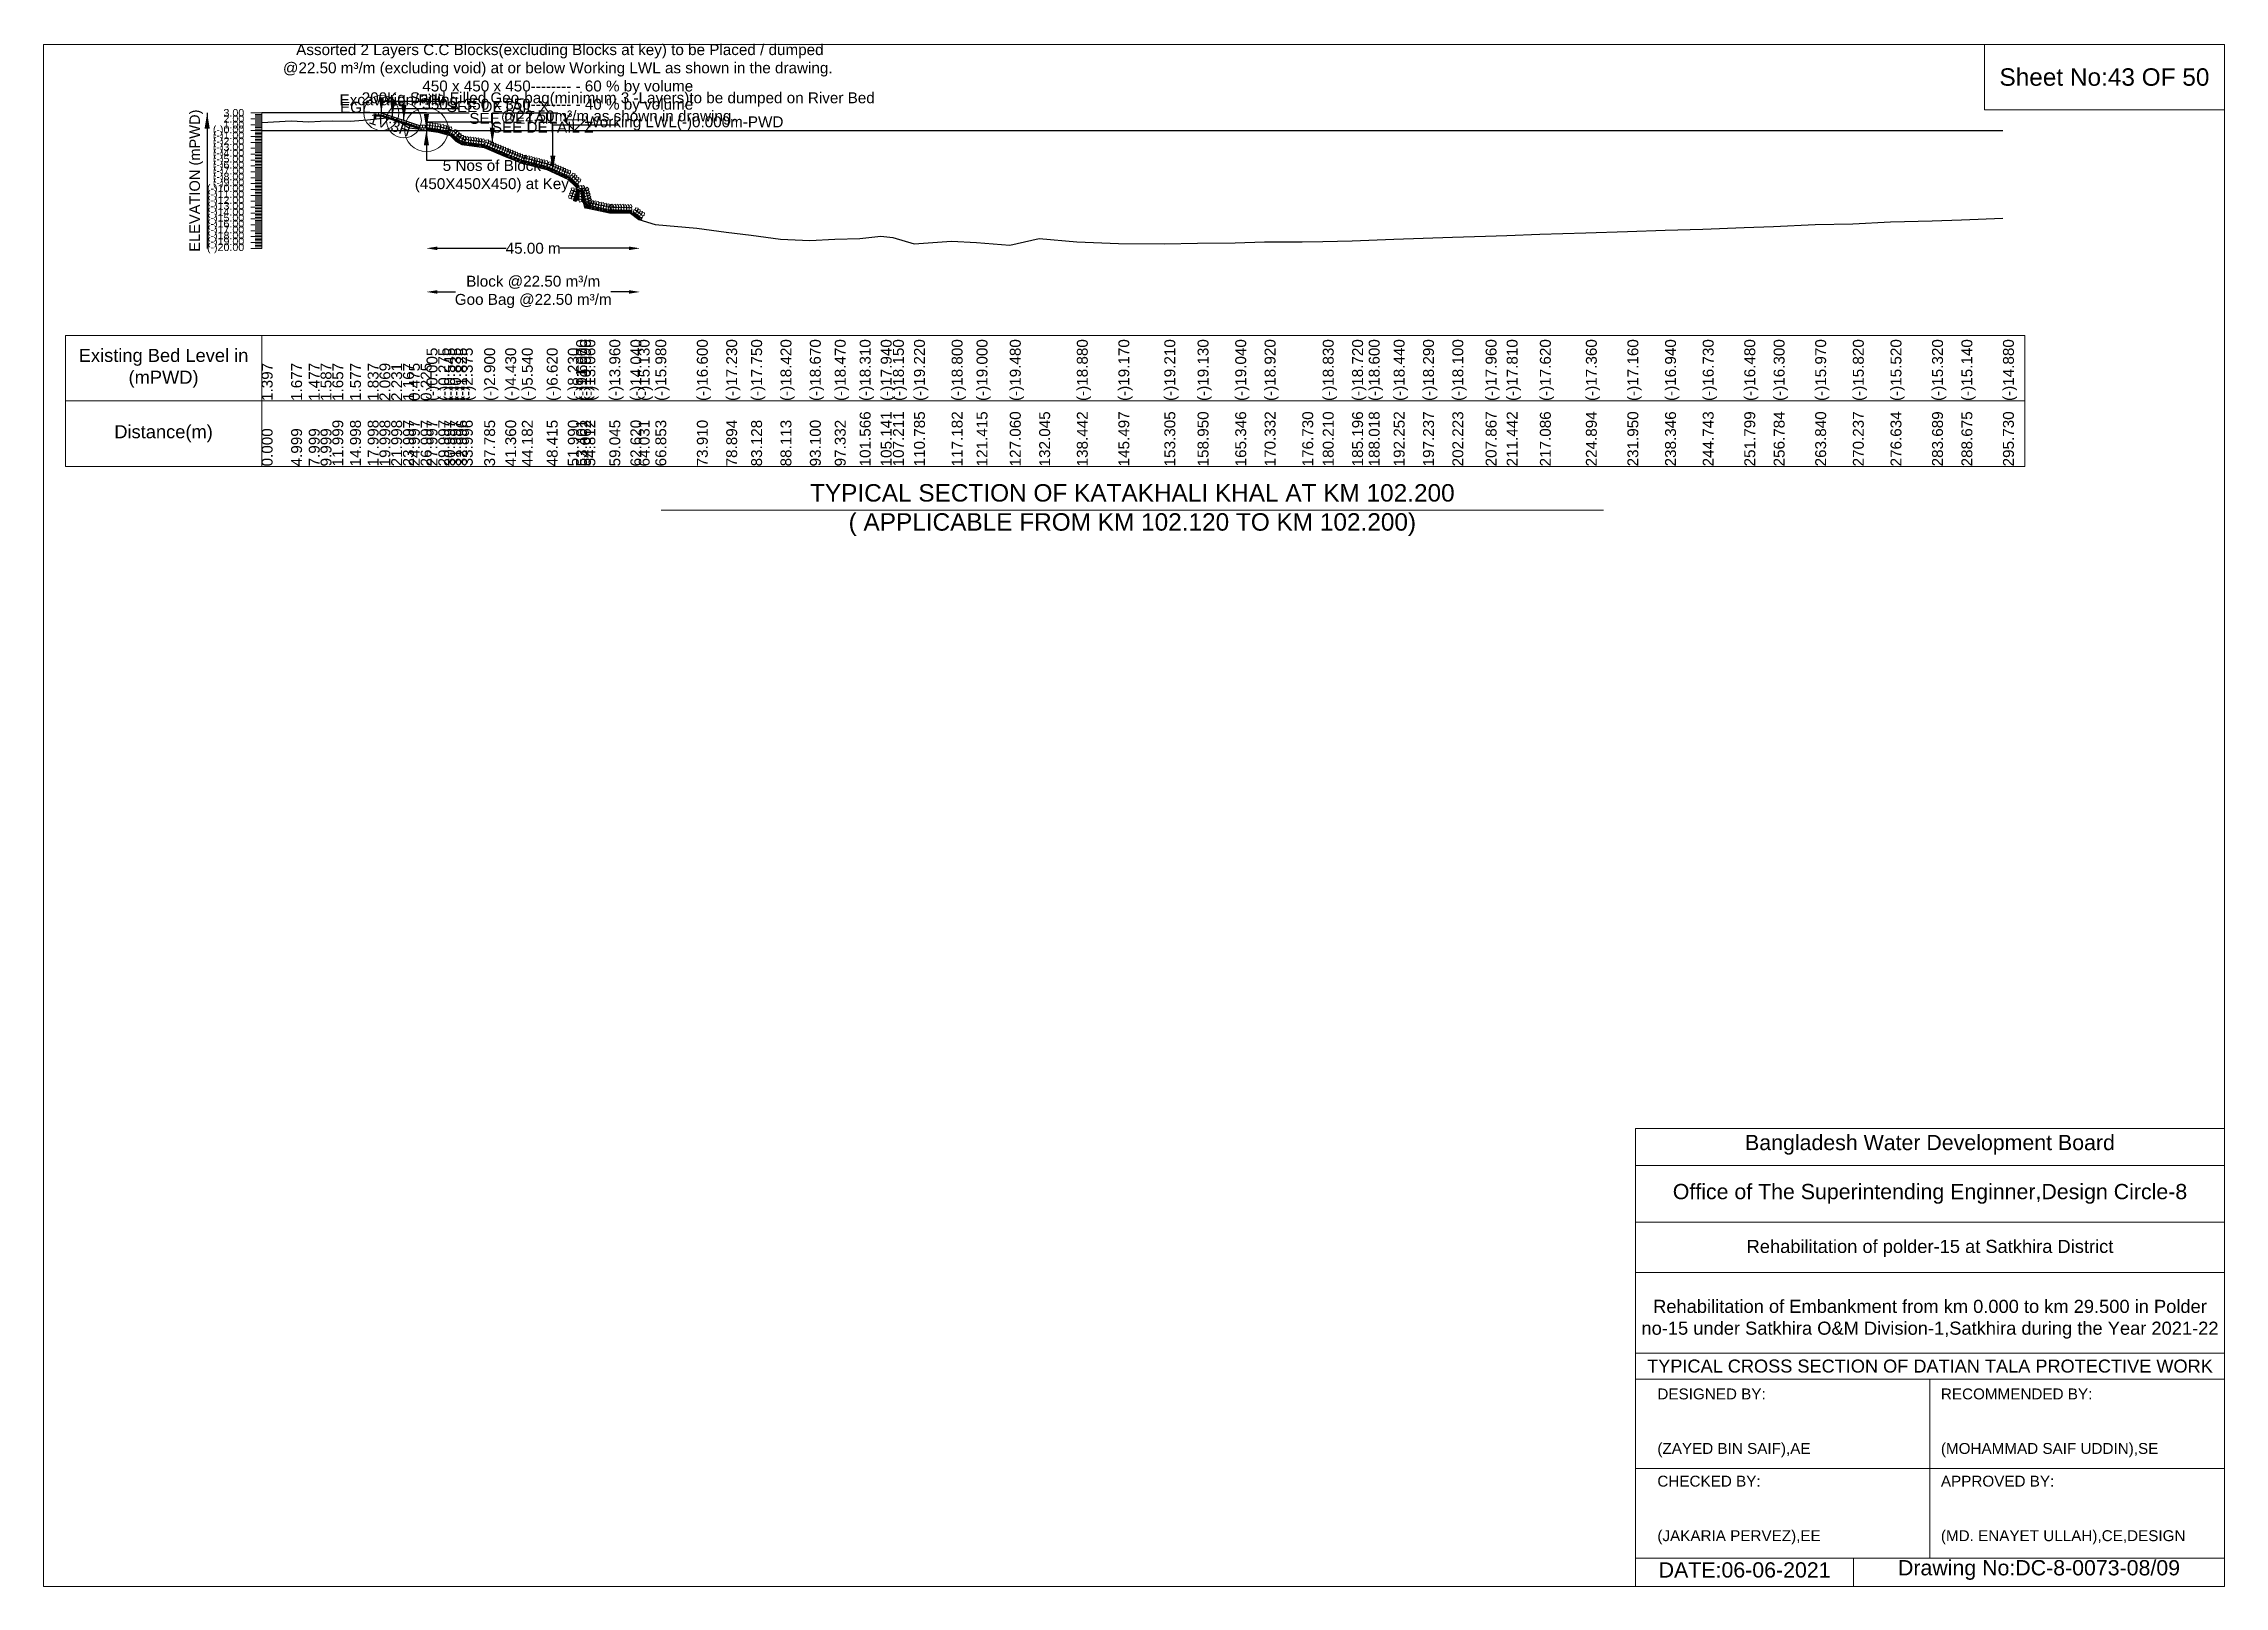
# Model space of a CAD drawing. Header units: inches. Extents: x 89000 to 845000, y -7071 to 31.
# Drawn here: x 730000 to 740000, y -7071 to 4 of the extents above; entities that cross this region are included whole.
import ezdxf

# ---------------------------------------------------------------- set-up
doc = ezdxf.new("R2010")
doc.units = ezdxf.units.IN
doc.header["$LTSCALE"] = 7
doc.header["$MEASUREMENT"] = 0
for name, color, linetype, lineweight in [('Cross section Data Border', 7, 'Continuous', 9), ('Cross Section Labels', 7, 'Continuous', 9), ('Existing_Bed_Level for Xsection', 7, 'Continuous', 25), ('Long Section Labels', 7, 'Continuous', 9)]:
    doc.layers.add(name, color=color, linetype=linetype, lineweight=lineweight)
doc.styles.get("Standard").update_dxf_attribs({"font": 'arial.ttf'})
doc.dimstyles.new('Appron Lebeling Style', dxfattribs={"dimtxt": 50, "dimasz": 50, "dimexe": 0.18, "dimexo": 0.0625, "dimgap": 0.09, "dimtad": 0, "dimtih": 1, "dimtoh": 1, "dimdec": 4, "dimzin": 0, "dimdsep": 46, "dimtxsty": 'Standard', "dimcen": 0.09, "dimse1": 1, "dimse2": 1, "dimadec": 0, "dimazin": 0, "dimtfac": 1, "dimtdec": 4, "dimtofl": 0, "dimtmove": 0, "dimatfit": 3, "dimfxl": 1, "dimtolj": 1, "dimtzin": 0, "dimarcsym": 0})
doc.dimstyles.get("Standard").update_dxf_attribs({"dimtxt": 0.18, "dimasz": 0.18, "dimexe": 0.18, "dimexo": 0.0625, "dimgap": 0.09, "dimtad": 0, "dimtih": 1, "dimtoh": 1, "dimdec": 4, "dimzin": 0, "dimdsep": 46, "dimtxsty": 'Standard', "dimcen": 0.09, "dimadec": 0, "dimazin": 0, "dimtfac": 1, "dimtdec": 4, "dimtofl": 0, "dimtmove": 0, "dimatfit": 3, "dimfxl": 1, "dimtolj": 1, "dimtzin": 0, "dimarcsym": 0})

msp = doc.modelspace()

# ---------------------------------------------------------------- texts
at = {"layer": 'Cross section Data Border', "char_height": 60, "width": 800, "attachment_point": 5}
for s, insert in [('Existing Bed Level in (mPWD)', (730550, -1485.04)), ('Distance(m)', (730550, -1785.04))]:
    msp.add_mtext(s, dxfattribs=dict(at, insert=insert))
at = {"layer": 'Cross Section Labels'}
for s, insert, char_height, attachment_point in [(' Assorted 2 Layers C.C Blocks(excluding Blocks at key) to be Placed / dumped^J@22.50 m³/m (excluding void) at or below Working LWL as shown in the drawing.^J450 x 450 x 450-------- - 60 % by volume^J350 x 350 x 350-------- - 40 % by volume', (732357.63707, -314.04), 50, 8), ('Sheet No:43 OF 50', (739450, -150), 80, 5), ('Excavation/Filling', (731900.41933, -293.79), 50, 9), ('EGL', (731498.86738, -314.04), 50, 9), ('200Kg Sand Filled Geo-bag(minimum 3 -Layers)to be dumped on River Bed^J@22.50m³/m as shown in drawing.', (732634.972, -368.04), 50, 8), ('SEE DETAIL X', (731848.78183, -260.04), 50, 1), ('SEE DETAIL Y', (731952.05683, -314.04), 50, 1), ('SEE DETAIL Z', (732055.33183, -354.54), 50, 1), ('Working LWL(-)0.000m-PWD', (732484.33183, -395.04), 50, 7), ('5 Nos of Block ^J(450X450X450) at Key', (732055.33183, -530.04), 50, 2), ('TYPICAL SECTION OF KATAKHALI KHAL AT KM 102.200^J( APPLICABLE FROM KM 102.120 TO KM 102.200)', (734992.36127, -2135.04), 80, 5), ('Bangladesh Water Development Board', (738650, -5046), 70, 5), ('Office of The Superintending Enginner,Design Circle-8', (738650, -5271), 70, 5)]:
    msp.add_mtext(s, dxfattribs=dict(at, insert=insert, char_height=char_height, attachment_point=attachment_point))
at = {"layer": 'Cross Section Labels', "insert": (731596.15026, -344.05972), "char_height": 50, "attachment_point": 2, "rotation": 341.565051177}
msp.add_mtext('1V:3H', dxfattribs=at)
at = {"layer": 'Cross Section Labels'}
for s, insert, char_height, width, attachment_point in [('Rehabilitation of polder-15 at Satkhira District', (738650, -5521), 60, 2800, 5), ('Rehabilitation of Embankment from km 0.000 to km 29.500 in Polder no-15 under Satkhira O&M Division-1,Satkhira during the Year 2021-22', (738650, -5846), 60, 2700, 5), ('TYPICAL CROSS SECTION OF DATIAN TALA PROTECTIVE WORK', (738650, -6061), 59.5765532, 2800, 5), ('DESIGNED BY:^J^J^J(ZAYED BIN SAIF),AE', (737400, -6321), 50, 1400, 4), ('RECOMMENDED BY:^J^J^J(MOHAMMAD SAIF UDDIN),SE', (738700, -6321), 50, 1400, 4), ('CHECKED BY:^J^J^J(JAKARIA PERVEZ),EE', (737400, -6721), 50, 1400, 4), ('APPROVED BY:^J^J^J(MD. ENAYET ULLAH),CE,DESIGN', (738700, -6721), 50, 1400, 4), ('DATE:06-06-2021', (737800, -6996), 70, 1400, 5), ('Drawing No:DC-8-0073-08/09', (739150, -6996), 70, 2200, 5)]:
    msp.add_mtext(s, dxfattribs=dict(at, insert=insert, char_height=char_height, width=width, attachment_point=attachment_point))
at = {"layer": 'Long Section Labels', "char_height": 35, "attachment_point": 6}
for s, insert in [('3.00', (730920, -314.04)), ('(-)0.00', (730920, -395.04)), ('(-)1.00', (730920, -422.04)), ('2.00', (730920, -341.04)), ('1.00', (730920, -368.04)), ('(-)2.00', (730920, -449.04)), ('(-)3.00', (730920, -476.04)), ('(-)4.00', (730920, -503.04)), ('(-)5.00', (730920, -530.04)), ('(-)6.00', (730920, -557.04)), ('(-)7.00', (730920, -584.04)), ('(-)8.00', (730920, -611.04)), ('(-)10.00', (730920, -665.04)), ('(-)11.00', (730920, -692.04)), ('(-)12.00', (730920, -719.04)), ('(-)9.00', (730920, -638.04)), ('(-)13.00', (730920, -746.04)), ('(-)14.00', (730920, -773.04)), ('(-)15.00', (730920, -800.04)), ('(-)16.00', (730920, -827.04)), ('(-)17.00', (730920, -854.04)), ('(-)18.00', (730920, -881.04)), ('(-)19.00', (730920, -908.04)), ('(-)20.00', (730920, -935.04))]:
    msp.add_mtext(s, dxfattribs=dict(at, insert=insert))
at = {"layer": 'Long Section Labels', "rotation": 90}
for s, insert, char_height, attachment_point in [('ELEVATION (mPWD)', (730700, -624.54), 48, 5), ('(-)0.005', (731755.91873, -1635.04), 50, 1), ('(-)0.275', (731809.91292, -1635.04), 50, 1), ('(-)0.545', (731836.91002, -1635.04), 50, 1), ('(-)0.835', (731863.90712, -1635.04), 50, 1), ('(-)1.825', (731890.90421, -1635.04), 50, 1), ('(-)2.375', (731917.90131, -1635.04), 50, 1), ('(-)2.900', (732020.19545, -1635.04), 50, 1), ('(-)4.430', (732116.72802, -1635.04), 50, 1), ('(-)5.540', (732192.90262, -1635.04), 50, 1), ('(-)6.620', (732307.20672, -1635.04), 50, 1), ('(-)8.230', (732403.73649, -1635.04), 50, 1), ('(-)11.970', (732441.82375, -1635.04), 50, 1), ('(-)9.600', (732441.82375, -1635.04), 50, 1), ('(-)10.090', (732459.67249, -1635.04), 50, 1), ('(-)13.060', (732479.91598, -1635.04), 50, 1), ('(-)13.960', (732594.21896, -1635.04), 50, 1), ('(-)14.040', (732690.74682, -1635.04), 50, 1), ('(-)15.130', (732728.83614, -1635.04), 50, 1), ('(-)15.980', (732805.02675, -1635.04), 50, 1), ('(-)16.600', (732995.56246, -1635.04), 50, 1), ('(-)17.230', (733130.14127, -1635.04), 50, 1), ('(-)17.750', (733244.45998, -1635.04), 50, 1), ('(-)18.420', (733379.05462, -1635.04), 50, 1), ('(-)18.670', (733513.69275, -1635.04), 50, 1), ('(-)18.470', (733627.9707, -1635.04), 50, 1), ('(-)18.310', (733742.27146, -1635.04), 50, 1), ('(-)18.310', (733742.27146, -1635.04), 50, 1), ('(-)17.940', (733838.79543, -1635.04), 50, 1), ('(-)18.150', (733894.70328, -1635.04), 50, 1), ('(-)19.220', (733991.18268, -1635.04), 50, 1), ('(-)18.800', (734163.90229, -1635.04), 50, 1), ('(-)19.000', (734278.19653, -1635.04), 50, 1), ('(-)19.480', (734430.61552, -1635.04), 50, 1), ('(-)18.880', (734737.92952, -1635.04), 50, 1), ('(-)19.170', (734928.42908, -1635.04), 50, 1), ('(-)19.210', (735139.23815, -1635.04), 50, 1), ('(-)19.130', (735291.65269, -1635.04), 50, 1), ('(-)19.040', (735464.35334, -1635.04), 50, 1), ('(-)18.920', (735598.97065, -1635.04), 50, 1), ('(-)18.920', (735598.97065, -1635.04), 50, 1), ('(-)18.830', (735865.67839, -1635.04), 50, 1), ('(-)18.720', (736000.27984, -1635.04), 50, 1), ('(-)18.600', (736076.4832, -1635.04), 50, 1), ('(-)18.440', (736190.79728, -1635.04), 50, 1), ('(-)18.290', (736325.3947, -1635.04), 50, 1), ('(-)18.100', (736460.012, -1635.04), 50, 1), ('(-)17.960', (736612.40852, -1635.04), 50, 1), ('(-)17.810', (736708.92951, -1635.04), 50, 1), ('(-)17.620', (736861.32157, -1635.04), 50, 1), ('(-)17.360', (737072.13718, -1635.04), 50, 1), ('(-)17.160', (737262.64065, -1635.04), 50, 1), ('(-)16.940', (737435.34939, -1635.04), 50, 1), ('(-)16.730', (737608.06732, -1635.04), 50, 1), ('(-)16.480', (737798.56541, -1635.04), 50, 1), ('(-)16.300', (737933.17892, -1635.04), 50, 1), ('(-)15.970', (738123.68149, -1635.04), 50, 1), ('(-)15.820', (738296.39115, -1635.04), 50, 1), ('(-)15.520', (738469.1089, -1635.04), 50, 1), ('(-)15.320', (738659.60676, -1635.04), 50, 1), ('(-)15.140', (738794.22068, -1635.04), 50, 1), ('(-)14.880', (738984.72253, -1635.04), 50, 1), ('1.397', (731000, -1635.04), 50, 1), ('1.677', (731134.98549, -1635.04), 50, 1), ('1.477', (731215.97678, -1635.04), 50, 1), ('1.587', (731269.97097, -1635.04), 50, 1), ('1.657', (731323.96517, -1635.04), 50, 1), ('1.577', (731404.95646, -1635.04), 50, 1), ('1.837', (731485.94775, -1635.04), 50, 1), ('2.069', (731539.94195, -1635.04), 50, 1), ('2.231', (731593.93614, -1635.04), 50, 1), ('1.167', (731647.93034, -1635.04), 50, 1), ('0.475', (731674.92743, -1635.04), 50, 1), ('0.225', (731728.92163, -1635.04), 50, 1), ('101.566', (733742.27146, -1935.04), 50, 1), ('105.141', (733838.79543, -1935.04), 50, 1), ('107.211', (733894.70328, -1935.04), 50, 1), ('110.785', (733991.18268, -1935.04), 50, 1), ('117.182', (734163.90229, -1935.04), 50, 1), ('121.415', (734278.19653, -1935.04), 50, 1), ('127.060', (734430.61552, -1935.04), 50, 1), ('132.045', (734565.21039, -1935.04), 50, 1), ('138.442', (734737.92952, -1935.04), 50, 1), ('145.497', (734928.42908, -1935.04), 50, 1), ('153.305', (735139.23815, -1935.04), 50, 1), ('158.950', (735291.65269, -1935.04), 50, 1), ('165.346', (735464.35334, -1935.04), 50, 1), ('170.332', (735598.97065, -1935.04), 50, 1), ('176.730', (735771.70126, -1935.04), 50, 1), ('180.210', (735865.67839, -1935.04), 50, 1), ('185.196', (736000.27984, -1935.04), 50, 1), ('188.018', (736076.4832, -1935.04), 50, 1), ('192.252', (736190.79728, -1935.04), 50, 1), ('197.237', (736325.3947, -1935.04), 50, 1), ('202.223', (736460.012, -1935.04), 50, 1), ('207.867', (736612.40852, -1935.04), 50, 1), ('211.442', (736708.92951, -1935.04), 50, 1), ('217.086', (736861.32157, -1935.04), 50, 1), ('224.894', (737072.13718, -1935.04), 50, 1), ('231.950', (737262.64065, -1935.04), 50, 1), ('238.346', (737435.34939, -1935.04), 50, 1), ('244.743', (737608.06732, -1935.04), 50, 1), ('251.799', (737798.56541, -1935.04), 50, 1), ('256.784', (737933.17892, -1935.04), 50, 1), ('263.840', (738123.68149, -1935.04), 50, 1), ('270.237', (738296.39115, -1935.04), 50, 1), ('276.634', (738469.1089, -1935.04), 50, 1), ('283.689', (738659.60676, -1935.04), 50, 1), ('288.675', (738794.22068, -1935.04), 50, 1), ('295.730', (738984.72253, -1935.04), 50, 1), ('0.000', (731000, -1935.04), 50, 1), ('4.999', (731134.98549, -1935.04), 50, 1), ('7.999', (731215.97678, -1935.04), 50, 1), ('9.999', (731269.97097, -1935.04), 50, 1), ('11.999', (731323.96517, -1935.04), 50, 1), ('14.998', (731404.95646, -1935.04), 50, 1), ('17.998', (731485.94775, -1935.04), 50, 1), ('19.998', (731539.94195, -1935.04), 50, 1), ('21.998', (731593.93614, -1935.04), 50, 1), ('23.997', (731647.93034, -1935.04), 50, 1), ('24.997', (731674.92743, -1935.04), 50, 1), ('26.997', (731728.92163, -1935.04), 50, 1), ('27.997', (731755.91873, -1935.04), 50, 1), ('29.997', (731809.91292, -1935.04), 50, 1), ('30.997', (731836.91002, -1935.04), 50, 1), ('31.997', (731863.90712, -1935.04), 50, 1), ('32.996', (731890.90421, -1935.04), 50, 1), ('33.996', (731917.90131, -1935.04), 50, 1), ('37.785', (732020.19545, -1935.04), 50, 1), ('41.360', (732116.72802, -1935.04), 50, 1), ('44.182', (732192.90262, -1935.04), 50, 1), ('48.415', (732307.20672, -1935.04), 50, 1), ('51.990', (732403.73649, -1935.04), 50, 1), ('53.401', (732441.82375, -1935.04), 50, 1), ('53.401', (732441.82375, -1935.04), 50, 1), ('54.062', (732459.67249, -1935.04), 50, 1), ('54.812', (732479.91598, -1935.04), 50, 1), ('59.045', (732594.21896, -1935.04), 50, 1), ('62.620', (732690.74682, -1935.04), 50, 1), ('64.031', (732728.83614, -1935.04), 50, 1), ('66.853', (732805.02675, -1935.04), 50, 1), ('73.910', (732995.56246, -1935.04), 50, 1), ('78.894', (733130.14127, -1935.04), 50, 1), ('83.128', (733244.45998, -1935.04), 50, 1), ('88.113', (733379.05462, -1935.04), 50, 1), ('93.100', (733513.69275, -1935.04), 50, 1), ('97.332', (733627.9707, -1935.04), 50, 1)]:
    msp.add_mtext(s, dxfattribs=dict(at, insert=insert, char_height=char_height, attachment_point=attachment_point))

# ---------------------------------------------------------------- blocks, each defined once
blk = doc.blocks.new('*D345')
at = {"layer": 'Cross Section Labels', "color": 0, "lineweight": -2, "transparency": 16777216}
for p, q in [((731805, -935), (732121, -935)), ((732685, -935), (732369, -935))]:
    blk.add_line(p, q, dxfattribs=at)
at = {"layer": 'Cross Section Labels', "color": 0, "transparency": 16777216}
for points in [[(731805, -927), (731805, -943), (731755, -935)], [(732685, -927), (732685, -943), (732735, -935)]]:
    blk.add_solid(points, dxfattribs=at)
at = {"layer": 'Defpoints', "color": 0, "transparency": 16777216}
for p in [(731755, -395), (732735, -805), (732735, -935)]:
    blk.add_point(p, dxfattribs=at)
at = {"layer": 'Cross Section Labels', "color": 0, "transparency": 16777216, "insert": (732245, -935), "char_height": 50, "attachment_point": 5}
blk.add_mtext('\\A1;45.00 m', dxfattribs=at)
blk = doc.blocks.new('*D346')
at = {"layer": 'Cross Section Labels', "color": 0, "lineweight": -2, "transparency": 16777216}
for p, q in [((731805, -1135), (731889, -1135)), ((732685, -1135), (732601, -1135))]:
    blk.add_line(p, q, dxfattribs=at)
at = {"layer": 'Cross Section Labels', "color": 0, "transparency": 16777216}
for points in [[(731805, -1127), (731805, -1143), (731755, -1135)], [(732685, -1127), (732685, -1143), (732735, -1135)]]:
    blk.add_solid(points, dxfattribs=at)
at = {"layer": 'Defpoints', "color": 0, "transparency": 16777216}
for p in [(731755, -395), (732735, -805), (732735, -1135)]:
    blk.add_point(p, dxfattribs=at)
at = {"layer": 'Cross Section Labels', "color": 0, "transparency": 16777216, "insert": (732245, -1135), "char_height": 50, "attachment_point": 5}
blk.add_mtext('\\A1;Block @22.50 m³/m ^JGoo Bag @22.50 m³/m ', dxfattribs=at)

# ---------------------------------------------------------------- dimensions: what is measured, and where the dimension line sits
at = {"layer": 'Cross Section Labels'}
for base, text, picture, middle in [((732734.52012, -935.04), '45.00 m', '*D345', (732244.92598, -935.04)), ((732734.52012, -1135.04), 'Block @22.50 m³/m ^JGoo Bag @22.50 m³/m ', '*D346', (732244.92598, -1135.04))]:
    dim = msp.add_linear_dim(base=base, p1=(731755.33183, -395.04), p2=(732734.52012, -805.26212), text=text, dimstyle='Appron Lebeling Style', dxfattribs=at)
    dim.commit()
    dim.dimension.update_dxf_attribs({"geometry": picture, "text_midpoint": middle})

# ---------------------------------------------------------------- linework, layer by layer
at = {"layer": 'Cross section Data Border'}
msp.add_lwpolyline([(730100, -1335.04), (739084.72253, -1335.04), (739084.72253, -1935.04), (730100, -1935.04)], close=True, dxfattribs=at)
for points in [[(731000, -1335.04), (731000, -1935.04)], [(730100, -1635.04), (739084.72253, -1635.04)]]:
    msp.add_lwpolyline(points, dxfattribs=at)
at = {"layer": 'Cross Section Labels'}
for points in [[(730000, 0), (740000, 0), (740000, -7071), (730000, -7071)], [(738900, 0), (740000, 0), (740000, -300), (738900, -300)], [(732434.33183, -395.04), (732484.33183, -345.04), (732384.33183, -345.04)]]:
    msp.add_lwpolyline(points, close=True, dxfattribs=at)
for points in [[(732832.36127, -2135.04), (734992.36127, -2135.04), (737152.36127, -2135.04)], [(737300, -7071), (737300, -4971), (740000, -4971)], [(737300, -5141), (740000, -5141)], [(737300, -5401), (740000, -5401)], [(737300, -5631), (740000, -5631)], [(737300, -6001), (740000, -6001)], [(737300, -6121), (740000, -6121)], [(738650, -6121), (738650, -6941)], [(737300, -6531), (740000, -6531)], [(737300, -6941), (740000, -6941)], [(738300, -6941), (738300, -7071)]]:
    msp.add_lwpolyline(points, dxfattribs=at)
for centre, radius in [((731548.78183, -314.04), 80), ((731652.05683, -348.465), 80), ((731755.33183, -390.99), 100)]:
    msp.add_circle(centre, radius, dxfattribs=at)
at = {"layer": 'Existing_Bed_Level for Xsection'}
for points in [[(731755.33183, -314.04), (731000, -314.04)], [(731000, -357.321), (731134.98549, -349.761), (731215.97678, -355.161), (731269.97097, -352.191), (731323.96517, -350.301), (731404.95646, -352.461), (731485.94775, -345.441), (731539.94195, -339.177), (731593.93614, -334.803), (731647.93034, -363.531), (731674.92743, -382.215), (731728.92163, -388.965), (731755.91873, -395.175), (731809.91292, -402.465), (731836.91002, -409.755), (731863.90712, -417.585), (731890.90421, -444.315), (731917.90131, -459.165), (732020.19545, -473.34), (732116.72802, -514.65), (732192.90262, -544.62), (732307.20672, -573.78), (732403.73649, -617.25), (732441.82375, -654.24), (732441.82375, -718.23), (732459.67249, -667.47), (732479.91598, -747.66), (732594.21896, -771.96), (732690.74682, -774.12), (732728.83614, -803.55), (732805.02675, -826.5), (732995.56246, -843.24), (733130.14127, -860.25), (733244.45998, -874.29), (733379.05462, -892.38), (733513.69275, -899.13), (733627.9707, -893.73), (733742.27146, -889.41), (733838.79543, -879.42), (733894.70328, -885.09), (733991.18268, -913.98), (734163.90229, -902.64), (734278.19653, -908.04), (734430.61552, -921), (734565.21039, -889.41), (734737.92952, -904.8), (734928.42908, -912.63), (735139.23815, -913.71), (735291.65269, -911.55), (735464.35334, -909.12), (735598.97065, -905.88), (735771.70126, -905.88), (735865.67839, -903.45), (736000.27984, -900.48), (736076.4832, -897.24), (736190.79728, -892.92), (736325.3947, -888.87), (736460.012, -883.74), (736612.40852, -879.96), (736708.92951, -875.91), (736861.32157, -870.78), (737072.13718, -863.76), (737262.64065, -858.36), (737435.34939, -852.42), (737608.06732, -846.75), (737798.56541, -840), (737933.17892, -835.14), (738123.68149, -826.23), (738296.39115, -822.18), (738469.1089, -814.08), (738659.60676, -808.68), (738794.22068, -803.82), (738984.72253, -796.8)], [(731000, -395.04), (738984.72253, -395.04)], [(731724.95683, -372.765), (731550.02883, -314.45567), (731548.78183, -314.04), (731547.46738, -314.04), (731523.16738, -314.04)], [(731523.16738, -322.14), (731547.46738, -322.14), (731724.95683, -381.30315)], [(731523.16738, -324.84), (731547.02923, -324.84), (731721.17923, -382.89)], [(731523.16738, -327.54), (731546.59108, -327.54), (731718.88183, -384.97025)]]:
    msp.add_lwpolyline(points, dxfattribs=at)
at = {"layer": 'Long Section Labels'}
for points in [[(731000, -314.04), (730950, -314.04)], [(731000, -341.04), (730950, -341.04)], [(731000, -368.04), (730950, -368.04)], [(731000, -395.04), (730950, -395.04)], [(731000, -320.79), (730970, -320.79)], [(731000, -327.54), (730970, -327.54)], [(731000, -334.29), (730970, -334.29)], [(731000, -347.79), (730970, -347.79)], [(731000, -354.54), (730970, -354.54)], [(731000, -361.29), (730970, -361.29)], [(731000, -374.79), (730970, -374.79)], [(731000, -381.54), (730970, -381.54)], [(731000, -388.29), (730970, -388.29)], [(731000, -935.04), (731000, -908.04), (731000, -881.04), (731000, -854.04), (731000, -827.04), (731000, -800.04), (731000, -773.04), (731000, -746.04), (731000, -719.04), (731000, -692.04), (731000, -665.04), (731000, -638.04), (731000, -611.04), (731000, -584.04), (731000, -557.04), (731000, -530.04), (731000, -503.04), (731000, -476.04), (731000, -449.04), (731000, -422.04), (731000, -395.04), (731000, -368.04), (731000, -341.04), (731000, -314.04)], [(731000, -422.04), (730950, -422.04)], [(731000, -449.04), (730950, -449.04)], [(731000, -476.04), (730950, -476.04)], [(731000, -401.79), (730970, -401.79)], [(731000, -408.54), (730970, -408.54)], [(731000, -415.29), (730970, -415.29)], [(731000, -428.79), (730970, -428.79)], [(731000, -435.54), (730970, -435.54)], [(731000, -442.29), (730970, -442.29)], [(731000, -455.79), (730970, -455.79)], [(731000, -462.54), (730970, -462.54)], [(731000, -469.29), (730970, -469.29)], [(731000, -482.79), (730970, -482.79)], [(731000, -489.54), (730970, -489.54)], [(731000, -496.29), (730970, -496.29)], [(731000, -503.04), (730950, -503.04)], [(731000, -530.04), (730950, -530.04)], [(731000, -557.04), (730950, -557.04)], [(731000, -584.04), (730950, -584.04)], [(731000, -509.79), (730970, -509.79)], [(731000, -516.54), (730970, -516.54)], [(731000, -523.29), (730970, -523.29)], [(731000, -536.79), (730970, -536.79)], [(731000, -543.54), (730970, -543.54)], [(731000, -550.29), (730970, -550.29)], [(731000, -563.79), (730970, -563.79)], [(731000, -570.54), (730970, -570.54)], [(731000, -577.29), (730970, -577.29)], [(731000, -590.79), (730970, -590.79)], [(731000, -597.54), (730970, -597.54)], [(731000, -611.04), (730950, -611.04)], [(731000, -638.04), (730950, -638.04)], [(731000, -665.04), (730950, -665.04)], [(731000, -692.04), (730950, -692.04)], [(731000, -604.29), (730970, -604.29)], [(731000, -617.79), (730970, -617.79)], [(731000, -624.54), (730970, -624.54)], [(731000, -631.29), (730970, -631.29)], [(731000, -644.79), (730970, -644.79)], [(731000, -651.54), (730970, -651.54)], [(731000, -658.29), (730970, -658.29)], [(731000, -671.79), (730970, -671.79)], [(731000, -678.54), (730970, -678.54)], [(731000, -685.29), (730970, -685.29)], [(731000, -698.79), (730970, -698.79)], [(731000, -719.04), (730950, -719.04)], [(731000, -746.04), (730950, -746.04)], [(731000, -773.04), (730950, -773.04)], [(731000, -705.54), (730970, -705.54)], [(731000, -712.29), (730970, -712.29)], [(731000, -725.79), (730970, -725.79)], [(731000, -732.54), (730970, -732.54)], [(731000, -739.29), (730970, -739.29)], [(731000, -752.79), (730970, -752.79)], [(731000, -759.54), (730970, -759.54)], [(731000, -766.29), (730970, -766.29)], [(731000, -779.79), (730970, -779.79)], [(731000, -786.54), (730970, -786.54)], [(731000, -793.29), (730970, -793.29)], [(731000, -800.04), (730950, -800.04)], [(731000, -827.04), (730950, -827.04)], [(731000, -854.04), (730950, -854.04)], [(731000, -881.04), (730950, -881.04)], [(731000, -806.79), (730970, -806.79)], [(731000, -813.54), (730970, -813.54)], [(731000, -820.29), (730970, -820.29)], [(731000, -833.79), (730970, -833.79)], [(731000, -840.54), (730970, -840.54)], [(731000, -847.29), (730970, -847.29)], [(731000, -860.79), (730970, -860.79)], [(731000, -867.54), (730970, -867.54)], [(731000, -874.29), (730970, -874.29)], [(731000, -887.79), (730970, -887.79)], [(731000, -894.54), (730970, -894.54)], [(731000, -908.04), (730950, -908.04)], [(731000, -935.04), (730950, -935.04)], [(731000, -901.29), (730970, -901.29)], [(731000, -914.79), (730970, -914.79)], [(731000, -921.54), (730970, -921.54)], [(731000, -928.29), (730970, -928.29)]]:
    msp.add_lwpolyline(points, dxfattribs=at)
for points in [[(731523.16738, -314.04), (731515.06738, -314.04), (731515.06738, -326.19), (731523.16738, -326.19)], [(731523.16738, -326.19), (731515.06738, -326.19), (731515.06738, -338.34), (731523.16738, -338.34)], [(731535.31738, -314.04), (731523.16738, -314.04), (731523.16738, -322.14), (731535.31738, -322.14)], [(731547.46738, -314.04), (731535.31738, -314.04), (731535.31738, -322.14), (731547.46738, -322.14)], [(731561.55533, -318.29783), (731550.02883, -314.45567), (731547.46738, -322.14), (731558.99389, -325.98217)], [(731573.08183, -322.14), (731561.55533, -318.29783), (731558.99389, -325.98217), (731570.52039, -329.82433)], [(731584.60833, -325.98217), (731573.08183, -322.14), (731570.52039, -329.82433), (731582.04689, -333.6665)], [(731596.13484, -329.82433), (731584.60833, -325.98217), (731582.04689, -333.6665), (731593.57339, -337.50867)], [(731607.66134, -333.6665), (731596.13484, -329.82433), (731593.57339, -337.50867), (731605.09989, -341.35084)], [(731619.18784, -337.50867), (731607.66134, -333.6665), (731605.09989, -341.35084), (731616.6264, -345.193)], [(731630.71434, -341.35084), (731619.18784, -337.50867), (731616.6264, -345.193), (731628.1529, -349.03517)], [(731642.24084, -345.193), (731630.71434, -341.35084), (731628.1529, -349.03517), (731639.6794, -352.87734)], [(731653.76735, -349.03517), (731642.24084, -345.193), (731639.6794, -352.87734), (731651.2059, -356.71951)], [(731665.29385, -352.87734), (731653.76735, -349.03517), (731651.2059, -356.71951), (731662.7324, -360.56167)], [(731676.82035, -356.71951), (731665.29385, -352.87734), (731662.7324, -360.56167), (731674.25891, -364.40384)], [(731688.34685, -360.56167), (731676.82035, -356.71951), (731674.25891, -364.40384), (731685.78541, -368.24601)], [(731699.87335, -364.40384), (731688.34685, -360.56167), (731685.78541, -368.24601), (731697.31191, -372.08818)], [(731711.39986, -368.24601), (731699.87335, -364.40384), (731697.31191, -372.08818), (731708.83841, -375.93034)], [(731722.92636, -372.08818), (731711.39986, -368.24601), (731708.83841, -375.93034), (731720.36491, -379.77251)], [(731731.03183, -382.89), (731718.88183, -382.89), (731718.88183, -395.04), (731731.03183, -395.04)], [(731737.10683, -370.74), (731724.95683, -370.74), (731724.95683, -382.89), (731737.10683, -382.89)], [(731743.18183, -382.89), (731731.03183, -382.89), (731731.03183, -395.04), (731743.18183, -395.04)], [(731749.25683, -370.74), (731737.10683, -370.74), (731737.10683, -382.89), (731749.25683, -382.89)], [(731755.33183, -382.89), (731743.18183, -382.89), (731743.18183, -395.04), (731755.33183, -395.04)], [(731769.24877, -369.44099), (731757.19785, -370.9895), (731758.74636, -383.04042), (731770.79728, -381.4919)], [(731770.87445, -357.40024), (731758.82353, -358.94875), (731760.37204, -370.99966), (731772.42296, -369.45115)], [(731781.28952, -371.06666), (731769.2386, -372.61517), (731770.78711, -384.66609), (731782.83803, -383.11758)], [(731782.9152, -359.02591), (731770.86428, -360.57442), (731772.41279, -372.62534), (731784.46371, -371.07683)], [(731793.33027, -372.69234), (731781.27935, -374.24085), (731782.82786, -386.29177), (731794.87878, -384.74326)], [(731794.95595, -360.65159), (731782.90503, -362.2001), (731784.45354, -374.25102), (731796.50446, -372.70251)], [(731805.37102, -374.31802), (731793.3201, -375.86653), (731794.86862, -387.91744), (731806.91953, -386.36893)], [(731806.9967, -362.27726), (731794.94578, -363.82578), (731796.49429, -375.87669), (731808.54521, -374.32818)], [(731817.41177, -375.94369), (731805.36086, -377.4922), (731806.90937, -389.54312), (731818.96028, -387.99461)], [(731819.03745, -363.90294), (731806.98653, -365.45145), (731808.53504, -377.50237), (731820.58596, -375.95386)], [(731832.50469, -380.30195), (731820.35471, -380.28082), (731820.33358, -392.43081), (731832.48356, -392.45193)], [(731833.90109, -367.2071), (731822.15714, -370.32196), (731825.27199, -382.0659), (731837.01594, -378.95105)], [(731844.23456, -383.46936), (731832.08458, -383.44823), (731832.06346, -395.59821), (731844.21344, -395.61934)], [(731845.63096, -370.37451), (731833.88702, -373.48936), (731837.00187, -385.23331), (731848.74582, -382.11845)], [(731856.38992, -386.99413), (731844.24242, -386.74767), (731843.99596, -398.89517), (731856.14346, -399.14163)], [(731858.02894, -373.92743), (731846.22925, -376.82394), (731849.12576, -388.62364), (731860.92545, -385.72713)], [(731868.05904, -390.37854), (731855.91154, -390.13208), (731855.66508, -402.27958), (731867.81258, -402.52604)], [(731869.69806, -377.31184), (731857.89836, -380.20835), (731860.79487, -392.00804), (731872.59457, -389.11153)], [(731889.18747, -404.21716), (731878.63399, -398.19667), (731872.61349, -408.75015), (731883.16697, -414.77065)], [(731896.87048, -393.52154), (731885.12084, -390.42824), (731882.02754, -402.17787), (731893.77718, -405.27118)], [(731905.50443, -402.07007), (731893.7548, -398.97677), (731890.66149, -410.7264), (731902.41113, -413.81971)], [(731897.82142, -412.76569), (731887.26794, -406.7452), (731881.24744, -417.29868), (731891.80093, -423.31918)], [(731906.45538, -421.31423), (731895.90189, -415.29373), (731889.88139, -425.84721), (731900.43488, -431.86771)], [(731910.20408, -423.78935), (731898.40489, -420.89078), (731895.50632, -432.68996), (731907.3055, -435.58854)], [(731914.13838, -410.6186), (731902.38875, -407.5253), (731899.29544, -419.27493), (731911.04508, -422.36824)], [(731914.6626, -411.39796), (731902.51505, -411.6423), (731902.75939, -423.78984), (731914.90693, -423.5455)], [(731920.84983, -429.64515), (731909.05065, -426.74657), (731906.15208, -438.54576), (731917.95126, -441.44433)], [(731925.30835, -417.25375), (731913.16081, -417.49809), (731913.40515, -429.64563), (731925.55269, -429.4013)], [(731931.49559, -435.50094), (731919.69641, -432.60237), (731916.79783, -444.40155), (731928.59702, -447.30013)], [(731934.18294, -433.87425), (731922.12669, -435.38068), (731923.63312, -447.43693), (731935.68937, -445.9305)], [(731933.92209, -420.70774), (731922.66289, -425.27423), (731927.22938, -436.53343), (731938.48858, -431.96694)], [(731935.95411, -423.10955), (731923.80657, -423.35389), (731924.05091, -435.50143), (731936.19845, -435.25709)], [(731946.21794, -435.54195), (731934.16169, -437.04838), (731935.66812, -449.10463), (731947.72437, -447.5982)], [(731945.95709, -422.37544), (731934.69789, -426.94193), (731939.26438, -438.20113), (731950.52358, -433.63465)], [(731958.25295, -437.20965), (731946.1967, -438.71608), (731947.70313, -450.77233), (731959.75938, -449.2659)], [(731957.9921, -424.04314), (731946.73289, -428.60963), (731951.29938, -439.86884), (731962.55858, -435.30235)], [(731970.28795, -438.87735), (731958.2317, -440.38378), (731959.73813, -452.44003), (731971.79438, -450.9336)], [(731970.0271, -425.71085), (731958.76789, -430.27733), (731963.33438, -441.53654), (731974.59359, -436.97005)], [(731982.32295, -440.54506), (731970.2667, -442.05149), (731971.77313, -454.10774), (731983.82938, -452.60131)], [(731982.0621, -427.37855), (731970.8029, -431.94504), (731975.36938, -443.20424), (731986.62859, -438.63775)], [(731994.35795, -442.21276), (731982.3017, -443.71919), (731983.80813, -455.77544), (731995.86438, -454.26901)], [(731994.0971, -429.04625), (731982.8379, -433.61274), (731987.40438, -444.87194), (731998.66359, -440.30545)], [(732006.39295, -443.88046), (731994.3367, -445.38689), (731995.84313, -457.44314), (732007.89938, -455.93671)], [(732006.1321, -430.71395), (731994.8729, -435.28044), (731999.43939, -446.53964), (732010.69859, -441.97316)], [(732018.42796, -445.54816), (732006.3717, -447.05459), (732007.87813, -459.11084), (732019.93438, -457.60441)], [(732018.16711, -432.38165), (732006.9079, -436.94814), (732011.47439, -448.20735), (732022.73359, -443.64086)], [(732036.98412, -450.84483), (732024.95703, -449.12103), (732023.23323, -461.14813), (732035.26032, -462.87193)], [(732040.20205, -438.07495), (732028.13746, -439.51308), (732029.5756, -451.57767), (732041.64018, -450.13954)], [(732048.1543, -455.62498), (732036.1272, -453.90118), (732034.4034, -465.92827), (732046.43049, -467.65207)], [(732051.37222, -442.85509), (732039.30763, -444.29323), (732040.74577, -456.35782), (732052.81035, -454.91968)], [(732059.32447, -460.40512), (732047.29737, -458.68132), (732045.57357, -470.70842), (732057.60067, -472.43222)], [(732062.54239, -447.63524), (732050.4778, -449.07337), (732051.91594, -461.13796), (732063.98052, -459.69983)], [(732070.49464, -465.18527), (732058.46754, -463.46147), (732056.74374, -475.48856), (732068.77084, -477.21236)], [(732073.71256, -452.41539), (732061.64797, -453.85352), (732063.08611, -465.91811), (732075.15069, -464.47997)], [(732081.66481, -469.96542), (732069.63771, -468.24161), (732067.91391, -480.26871), (732079.94101, -481.99251)], [(732084.88273, -457.19553), (732072.81814, -458.63367), (732074.25628, -470.69825), (732086.32087, -469.26012)], [(732092.83498, -474.74556), (732080.80788, -473.02176), (732079.08408, -485.04886), (732091.11118, -486.77266)], [(732096.0529, -461.97568), (732083.98831, -463.41381), (732085.42645, -475.4784), (732097.49104, -474.04026)], [(732104.00515, -479.52571), (732091.97805, -477.80191), (732090.25425, -489.829), (732102.28135, -491.5528)], [(732107.22307, -466.75582), (732095.15848, -468.19396), (732096.59662, -480.25854), (732108.66121, -478.82041)], [(732115.17532, -484.30585), (732103.14822, -482.58205), (732101.42442, -494.60915), (732113.45152, -496.33295)], [(732118.39324, -471.53597), (732106.32866, -472.9741), (732107.76679, -485.03869), (732119.83138, -483.60055)], [(732126.34549, -489.086), (732114.31839, -487.3622), (732112.59459, -499.38929), (732124.62169, -501.11309)], [(732129.56341, -476.31611), (732117.49883, -477.75425), (732118.93696, -489.81883), (732131.00155, -488.3807)], [(732136.89315, -493.26164), (732124.82042, -491.89357), (732123.45236, -503.96631), (732135.52509, -505.33437)], [(732139.73276, -480.40234), (732127.71588, -482.19594), (732129.50948, -494.21282), (732141.52637, -492.41922)], [(732148.19955, -497.71), (732136.12681, -496.34194), (732134.75875, -508.41468), (732146.83148, -509.78274)], [(732151.03916, -484.8507), (732139.02227, -486.64431), (732140.81588, -498.66119), (732152.83276, -496.86759)], [(732162.34555, -489.29907), (732150.32867, -491.09267), (732152.12227, -503.10956), (732164.13915, -501.31596)], [(732173.65194, -493.74744), (732161.63506, -495.54104), (732163.42866, -507.55793), (732175.44555, -505.76432)], [(732184.95834, -498.19581), (732172.94145, -499.98941), (732174.73505, -512.00629), (732186.75194, -510.21269)], [(732159.50594, -502.15837), (732147.43321, -500.79031), (732146.06514, -512.86304), (732158.13788, -514.23111)], [(732170.81233, -506.60674), (732158.7396, -505.23868), (732157.37154, -517.31141), (732169.44427, -518.67947)], [(732182.11873, -511.05511), (732170.04599, -509.68705), (732168.67793, -521.75978), (732180.75066, -523.12784)], [(732193.42512, -515.50347), (732181.35238, -514.13541), (732179.98432, -526.20815), (732192.05706, -527.57621)], [(732196.26473, -502.64417), (732184.24785, -504.43778), (732186.04145, -516.45466), (732198.05833, -514.66106)], [(732204.73151, -519.95184), (732192.65878, -518.58378), (732191.29072, -530.65651), (732203.36345, -532.02458)], [(732207.57112, -507.09254), (732195.55424, -508.88614), (732197.34784, -520.90303), (732209.36472, -519.10943)], [(732213.33522, -521.67245), (732201.18613, -521.8209), (732201.33458, -533.96999), (732213.48368, -533.82154)], [(732214.54872, -508.55939), (732202.84939, -511.83785), (732206.12785, -523.53717), (732217.82718, -520.25871)], [(732225.10816, -524.67583), (732212.95907, -524.82428), (732213.10753, -536.97338), (732225.25662, -536.82492)], [(732226.32166, -511.56277), (732214.62234, -514.84123), (732217.9008, -526.54055), (732229.60012, -523.26209)], [(732236.88111, -527.67921), (732224.73201, -527.82767), (732224.88047, -539.97676), (732237.02956, -539.82831)], [(732238.0946, -514.56615), (732226.39528, -517.84461), (732229.67374, -529.54394), (732241.37306, -526.26548)], [(732248.65405, -530.6826), (732236.50496, -530.83105), (732236.65341, -542.98014), (732248.8025, -542.83169)], [(732249.86755, -517.56953), (732238.16822, -520.848), (732241.44668, -532.54732), (732253.14601, -529.26886)], [(732260.42699, -533.68598), (732248.2779, -533.83443), (732248.42635, -545.98353), (732260.57545, -545.83507)], [(732261.64049, -520.57292), (732249.94116, -523.85138), (732253.21963, -535.5507), (732264.91895, -532.27224)], [(732272.19994, -536.68936), (732260.05084, -536.83782), (732260.1993, -548.98691), (732272.34839, -548.83846)], [(732273.41343, -523.5763), (732261.71411, -526.85476), (732264.99257, -538.55409), (732276.69189, -535.27563)], [(732283.97288, -539.69275), (732271.82379, -539.8412), (732271.97224, -551.99029), (732284.12133, -551.84184)], [(732285.18638, -526.57968), (732273.48705, -529.85814), (732276.76551, -541.55747), (732288.46484, -538.27901)], [(732295.74582, -542.69613), (732283.59673, -542.84458), (732283.74518, -554.99368), (732295.89428, -554.84522)], [(732296.95932, -529.58307), (732285.25999, -532.86153), (732288.53845, -544.56085), (732300.23778, -541.28239)], [(732307.51877, -545.69951), (732295.36967, -545.84797), (732295.51813, -557.99706), (732307.66722, -557.84861)], [(732308.73226, -532.58645), (732297.03294, -535.86491), (732300.3114, -547.56424), (732312.01072, -544.28577)], [(732323.43585, -551.16311), (732311.44322, -549.21389), (732309.494, -561.20651), (732321.48662, -563.15574)], [(732326.89287, -538.45587), (732314.80342, -539.66732), (732316.01487, -551.75678), (732328.10432, -550.54533)], [(732334.51434, -556.15206), (732322.52171, -554.20284), (732320.57249, -566.19546), (732332.56511, -568.14468)], [(732337.97136, -543.44482), (732325.88191, -544.65627), (732327.09336, -556.74572), (732339.18281, -555.53427)], [(732345.59282, -561.14101), (732333.6002, -559.19178), (732331.65098, -571.18441), (732343.6436, -573.13363)], [(732349.04985, -548.43377), (732336.96039, -549.64522), (732338.17185, -561.73467), (732350.2613, -560.52322)], [(732356.67131, -566.12995), (732344.67869, -564.18073), (732342.72947, -576.17335), (732354.72209, -578.12258)], [(732360.12834, -553.42271), (732348.03888, -554.63416), (732349.25033, -566.72362), (732361.33979, -565.51217)], [(732367.7498, -571.1189), (732355.75718, -569.16968), (732353.80795, -581.1623), (732365.80058, -583.11152)], [(732371.20683, -558.41166), (732359.11737, -559.62311), (732360.32882, -571.71256), (732372.41828, -570.50111)], [(732378.82829, -576.10785), (732366.83567, -574.15862), (732364.88644, -586.15125), (732376.87907, -588.10047)], [(732382.28531, -563.40061), (732370.19586, -564.61206), (732371.40731, -576.70151), (732383.49676, -575.49006)], [(732389.90678, -581.09679), (732377.91415, -579.14757), (732375.96493, -591.14019), (732387.95755, -593.08942)], [(732393.3638, -568.38955), (732381.27435, -569.601), (732382.4858, -581.69046), (732394.57525, -580.47901)], [(732400.98527, -586.08574), (732388.99264, -584.13652), (732387.04342, -596.12914), (732399.03604, -598.07836)], [(732404.44229, -573.3785), (732392.35284, -574.58995), (732393.56429, -586.6794), (732405.65374, -585.46795)], [(732412.06375, -591.07469), (732400.07113, -589.12546), (732398.12191, -601.11809), (732410.11453, -603.06731)], [(732415.52078, -578.36745), (732403.43133, -579.5789), (732404.64278, -591.66835), (732416.73223, -590.4569)], [(732429.19939, -603.94263), (732418.58834, -598.02417), (732412.66988, -608.63522), (732423.28093, -614.55367)], [(732436.77891, -593.17342), (732424.99999, -590.19355), (732422.02012, -601.97247), (732433.79904, -604.95233)], [(732445.49489, -601.6383), (732433.71597, -598.65843), (732430.7361, -610.43735), (732442.51502, -613.41721)], [(732407.57662, -694.16064), (732409.81006, -706.1036), (732421.75302, -703.87016), (732419.51958, -691.9272)], [(732411.60702, -682.6986), (732413.84046, -694.64156), (732425.78342, -692.40812), (732423.54997, -680.46516)], [(732415.63741, -671.23656), (732417.87086, -683.17952), (732429.81382, -680.94608), (732427.58037, -669.00312)], [(732420.53148, -696.52637), (732419.60744, -708.64118), (732431.72225, -709.56522), (732432.64629, -697.45041)], [(732419.66781, -659.77452), (732421.90126, -671.71748), (732433.84421, -669.48403), (732431.61077, -657.54108)], [(732437.91537, -612.40751), (732427.30432, -606.48905), (732421.38586, -617.1001), (732431.99691, -623.01856)], [(732424.56187, -685.06433), (732423.63783, -697.17914), (732435.75265, -698.10318), (732436.67669, -685.98837)], [(732428.59227, -673.60229), (732427.66823, -685.7171), (732439.78304, -686.64114), (732440.70708, -674.52633)], [(732446.63135, -620.87239), (732436.0203, -614.95393), (732430.10184, -625.56498), (732440.71289, -631.48344)], [(732432.62267, -662.14025), (732431.69863, -674.25506), (732443.81344, -675.1791), (732444.73748, -663.06429)], [(732455.34733, -629.33727), (732444.73628, -623.41881), (732438.81782, -634.02986), (732449.42887, -639.94832)], [(732454.21087, -610.10318), (732442.43195, -607.12331), (732439.45208, -618.90223), (732451.231, -621.88209)], [(732462.92685, -618.56806), (732451.14793, -615.58819), (732448.16806, -627.36711), (732459.94698, -630.34697)], [(732469.10994, -658.74165), (732465.96293, -647.00628), (732454.22756, -650.15329), (732457.37457, -661.88866)], [(732469.10994, -670.89165), (732465.96293, -659.15628), (732454.22756, -662.30329), (732457.37457, -674.03866)], [(732469.10994, -683.04165), (732465.96293, -671.30628), (732454.22756, -674.45329), (732457.37457, -686.18866)], [(732469.10994, -695.19165), (732465.96293, -683.45628), (732454.22756, -686.60329), (732457.37457, -698.33866)], [(732469.10994, -707.34165), (732465.96293, -695.60628), (732454.22756, -698.75329), (732457.37457, -710.48866)], [(732482.11602, -656.67604), (732476.04732, -646.1502), (732465.52148, -652.2189), (732471.59018, -662.74474)], [(732482.11602, -668.82604), (732476.04732, -658.3002), (732465.52148, -664.3689), (732471.59018, -674.89474)], [(732482.11602, -680.97604), (732476.04732, -670.4502), (732465.52148, -676.5189), (732471.59018, -687.04474)], [(732482.11602, -693.12604), (732476.04732, -682.6002), (732465.52148, -688.6689), (732471.59018, -699.19474)], [(732482.11602, -705.27604), (732476.04732, -694.7502), (732465.52148, -700.8189), (732471.59018, -711.34474)], [(732488.13699, -668.74671), (732482.2133, -658.13859), (732471.60517, -664.06228), (732477.52887, -674.67041)], [(732491.11089, -680.52714), (732485.1872, -669.91901), (732474.57907, -675.84271), (732480.50277, -686.45083)], [(732494.08479, -692.30757), (732488.1611, -681.69944), (732477.55297, -687.62313), (732483.47667, -698.23126)], [(732497.05869, -704.08799), (732491.135, -693.47986), (732480.52687, -699.40356), (732486.45056, -710.01168)], [(732500.24187, -663.5605), (732491.78141, -654.84023), (732483.06114, -663.3007), (732491.52161, -672.02096)], [(732503.21577, -675.34092), (732494.75531, -666.62066), (732486.03504, -675.08112), (732494.49551, -683.80139)], [(732506.18967, -687.12135), (732497.72921, -678.40108), (732489.00894, -686.86155), (732497.46941, -695.58181)], [(732509.16357, -698.90177), (732500.70311, -690.18151), (732491.98284, -698.64197), (732500.44331, -707.36224)], [(732469.10994, -719.49165), (732465.96293, -707.75628), (732454.22756, -710.90329), (732457.37457, -722.63866)], [(732482.11602, -717.42604), (732476.04732, -706.9002), (732465.52148, -712.9689), (732471.59018, -723.49474)], [(732500.03259, -715.86842), (732494.1089, -705.26029), (732483.50077, -711.18398), (732489.42446, -721.79211)], [(732495.90872, -723.16396), (732483.77547, -723.80185), (732484.41337, -735.9351), (732496.54661, -735.2972)], [(732496.59282, -710.01265), (732485.03511, -713.75988), (732488.78234, -725.3176), (732500.34006, -721.57036)], [(732503.00649, -727.64884), (732497.0828, -717.04071), (732486.47467, -722.96441), (732492.39836, -733.57253)], [(732505.98039, -739.42927), (732500.0567, -728.82114), (732489.44857, -734.74483), (732495.37226, -745.35296)], [(732512.13747, -710.6822), (732503.67701, -701.96193), (732494.95674, -710.4224), (732503.41721, -719.14266)], [(732507.79312, -725.6905), (732495.65988, -726.32839), (732496.29777, -738.46164), (732508.43102, -737.82374)], [(732508.47723, -712.53919), (732496.91951, -716.28642), (732500.66675, -727.84414), (732512.22446, -724.0969)], [(732515.11137, -722.46263), (732506.65091, -713.74236), (732497.93064, -722.20282), (732506.39111, -730.92309)], [(732518.08527, -734.24305), (732509.62481, -725.52279), (732500.90454, -733.98325), (732509.365, -742.70352)], [(732519.67753, -728.21704), (732507.54428, -728.85493), (732508.18218, -740.98818), (732520.31542, -740.35028)], [(732520.36163, -715.06573), (732508.80392, -718.81296), (732512.55115, -730.37068), (732524.10887, -726.62344)], [(732531.56193, -730.74358), (732519.42869, -731.38147), (732520.06658, -743.51472), (732532.19983, -742.87682)], [(732532.24604, -717.59227), (732520.68832, -721.3395), (732524.43556, -732.89722), (732535.99327, -729.14998)], [(732543.44634, -733.27012), (732531.31309, -733.90801), (732531.95099, -746.04126), (732544.08423, -745.40336)], [(732544.13044, -720.11881), (732532.57273, -723.86604), (732536.31996, -735.42376), (732547.87768, -731.67652)], [(732555.33074, -735.79666), (732543.1975, -736.43455), (732543.83539, -748.5678), (732555.96864, -747.9299)], [(732556.01485, -722.64535), (732544.45713, -726.39258), (732548.20437, -737.9503), (732559.76208, -734.20306)], [(732567.21515, -738.3232), (732555.08191, -738.96109), (732555.7198, -751.09434), (732567.85304, -750.45644)], [(732567.89925, -725.17189), (732556.34154, -728.91912), (732560.08878, -740.47684), (732571.64649, -736.7296)], [(732579.09955, -740.84974), (732566.96631, -741.48763), (732567.60421, -753.62088), (732579.73745, -752.98298)], [(732579.78366, -727.69843), (732568.22595, -731.44566), (732571.97318, -743.00338), (732583.53089, -739.25614)], [(732590.98396, -743.37628), (732578.85072, -744.01417), (732579.48861, -756.14742), (732591.62185, -755.50952)], [(732591.66806, -730.22497), (732580.11035, -733.9722), (732583.85759, -745.52992), (732595.4153, -741.78268)], [(732602.86837, -745.90282), (732590.73512, -746.54071), (732591.37302, -758.67396), (732603.50626, -758.03606)], [(732603.55247, -732.75151), (732591.99476, -736.49874), (732595.74199, -748.05646), (732607.2997, -744.30922)], [(732608.24331, -731.97146), (732597.58434, -737.80317), (732603.41604, -748.46214), (732614.07502, -742.63044)], [(732610.01744, -745.0205), (732598.21461, -747.90419), (732601.09829, -759.70702), (732612.90112, -756.82334)], [(732620.39027, -732.24328), (732609.7313, -738.07498), (732615.563, -748.73395), (732626.22198, -742.90225)], [(732622.1644, -745.29232), (732610.36157, -748.176), (732613.24525, -759.97883), (732625.04808, -757.09515)], [(732632.53723, -732.51509), (732621.87826, -738.34679), (732627.70996, -749.00577), (732638.36893, -743.17406)], [(732634.31136, -745.56413), (732622.50853, -748.44781), (732625.39221, -760.25064), (732637.19504, -757.36696)], [(732644.68419, -732.7869), (732634.02522, -738.6186), (732639.85692, -749.27758), (732650.51589, -743.44588)], [(732646.45832, -745.83594), (732634.65549, -748.71962), (732637.53917, -760.52246), (732649.342, -757.63877)], [(732656.83115, -733.05871), (732646.17218, -738.89041), (732652.00388, -749.54939), (732662.66285, -743.71769)], [(732658.60528, -746.10775), (732646.80244, -748.99143), (732649.68613, -760.79427), (732661.48896, -757.91059)], [(732668.97811, -733.33052), (732658.31913, -739.16223), (732664.15084, -749.8212), (732674.80981, -743.9895)], [(732670.75224, -746.37956), (732658.9494, -749.26325), (732661.83309, -761.06608), (732673.63592, -758.1824)], [(732681.12507, -733.60234), (732670.46609, -739.43404), (732676.2978, -750.09301), (732686.95677, -744.26131)], [(732682.8992, -746.65138), (732671.09636, -749.53506), (732673.98004, -761.33789), (732685.78288, -758.45421)], [(732693.27203, -733.87415), (732682.61305, -739.70585), (732688.44476, -750.36483), (732699.10373, -744.53312)], [(732695.04616, -746.92319), (732683.24332, -749.80687), (732686.127, -761.6097), (732697.92984, -758.72602)], [(732719.96419, -762.2128), (732708.75374, -757.52791), (732704.06884, -768.73836), (732715.2793, -773.42325)], [(732726.28174, -750.65799), (732714.24203, -749.02459), (732712.60863, -761.06429), (732724.64833, -762.6977)], [(732729.57863, -769.64147), (732718.36817, -764.95657), (732713.68328, -776.16703), (732724.89373, -780.85192)], [(732735.89618, -758.08666), (732723.85647, -756.45325), (732722.22307, -768.49296), (732734.26277, -770.12636)], [(732739.19306, -777.07013), (732727.98261, -772.38524), (732723.29772, -783.59569), (732734.50817, -788.28059)], [(732745.51061, -765.51533), (732733.47091, -763.88192), (732731.8375, -775.92163), (732743.87721, -777.55503)], [(732748.8075, -784.4988), (732737.59705, -779.81391), (732732.91215, -791.02436), (732744.12261, -795.70925)], [(732755.12505, -772.94399), (732743.08535, -771.31059), (732741.45194, -783.35029), (732753.49165, -784.9837)]]:
    msp.add_lwpolyline(points, close=True, dxfattribs=at)
for centre, major_axis in [((731764.5338, -394.02234), (8.9048, -1.20228)), ((731765.14794, -389.47361), (8.9048, -1.20228)), ((731765.76209, -384.92488), (8.9048, -1.20228)), ((731782.3434, -396.42689), (8.9048, -1.20228)), ((731782.95755, -391.87816), (8.9048, -1.20228)), ((731783.57169, -387.32944), (8.9048, -1.20228)), ((731800.15301, -398.83145), (8.9048, -1.20228)), ((731800.76716, -394.28272), (8.9048, -1.20228)), ((731801.3813, -389.73399), (8.9048, -1.20228)), ((731818.05393, -402.28611), (8.6749, -2.34247)), ((731819.25051, -397.85482), (8.6749, -2.34247)), ((731820.44709, -393.42354), (8.6749, -2.34247)), ((731836.6003, -402.53977), (8.6749, -2.34247)), ((731837.79688, -398.10848), (8.6749, -2.34247)), ((731855.27265, -403.13285), (8.62996, -2.50296)), ((731835.40373, -406.97106), (8.6749, -2.34247)), ((731852.71554, -411.94952), (8.62996, -2.50296)), ((731853.99409, -407.54118), (8.62996, -2.50296)), ((731869.53879, -419.93135), (6.38529, -6.32211)), ((731872.76824, -416.66964), (6.38529, -6.32211)), ((731875.99768, -413.40792), (6.38529, -6.32211)), ((731882.30936, -432.57558), (6.38529, -6.32211)), ((731885.53881, -429.31387), (6.38529, -6.32211)), ((731888.76825, -426.05215), (6.38529, -6.32211)), ((731895.16805, -444.04108), (7.87313, -4.33069)), ((731897.38024, -440.01935), (7.87313, -4.33069)), ((731899.59243, -435.99762), (7.87313, -4.33069)), ((731910.91431, -452.70245), (7.87313, -4.33069)), ((731913.1265, -448.68072), (7.87313, -4.33069)), ((731915.33869, -444.65899), (7.87313, -4.33069)), ((731926.8682, -458.09062), (8.90055, -1.23336)), ((731927.49822, -453.54407), (8.90055, -1.23336)), ((731928.12824, -448.99751), (8.90055, -1.23336)), ((731944.66931, -460.55734), (8.90055, -1.23336)), ((731945.29933, -456.01078), (8.90055, -1.23336)), ((731945.92935, -451.46423), (8.90055, -1.23336)), ((731962.47041, -463.02406), (8.90055, -1.23336)), ((731963.10043, -458.4775), (8.90055, -1.23336)), ((731963.73045, -453.93094), (8.90055, -1.23336)), ((731980.27152, -465.49077), (8.90055, -1.23336)), ((731980.90154, -460.94422), (8.90055, -1.23336)), ((731981.53156, -456.39766), (8.90055, -1.23336)), ((731998.07262, -467.95749), (8.90055, -1.23336)), ((731998.70264, -463.41093), (8.90055, -1.23336)), ((731999.33266, -458.86438), (8.90055, -1.23336)), ((732015.87373, -470.42421), (8.90055, -1.23336)), ((732016.50375, -465.87765), (8.90055, -1.23336)), ((732017.13377, -461.33109), (8.90055, -1.23336)), ((732033.31675, -476.4588), (8.26096, -3.53518)), ((732035.12258, -472.23895), (8.26096, -3.53518)), ((732036.92842, -468.01911), (8.26096, -3.53518)), ((732049.83867, -483.52916), (8.26096, -3.53518)), ((732051.64451, -479.30932), (8.26096, -3.53518)), ((732053.45034, -475.08948), (8.26096, -3.53518)), ((732066.3606, -490.59953), (8.26096, -3.53518)), ((732068.16643, -486.37969), (8.26096, -3.53518)), ((732069.97226, -482.15984), (8.26096, -3.53518)), ((732082.88252, -497.6699), (8.26096, -3.53518)), ((732084.68835, -493.45005), (8.26096, -3.53518)), ((732086.49419, -489.23021), (8.26096, -3.53518)), ((732101.21028, -500.52042), (8.26096, -3.53518)), ((732103.01611, -496.30058), (8.26096, -3.53518)), ((732119.53803, -503.37094), (8.26096, -3.53518)), ((732099.40444, -504.74026), (8.26096, -3.53518)), ((732115.92637, -511.81063), (8.26096, -3.53518)), ((732117.7322, -507.59079), (8.26096, -3.53518)), ((732132.56632, -518.41516), (8.36171, -3.28982)), ((732134.24682, -514.14385), (8.36171, -3.28982)), ((732135.92731, -509.87255), (8.36171, -3.28982)), ((732149.28973, -524.99479), (8.36171, -3.28982)), ((732150.97023, -520.72348), (8.36171, -3.28982)), ((732152.65072, -516.45218), (8.36171, -3.28982)), ((732166.01315, -531.57442), (8.36171, -3.28982)), ((732167.69364, -527.30311), (8.36171, -3.28982)), ((732169.37413, -523.03181), (8.36171, -3.28982)), ((732182.73656, -538.15405), (8.36171, -3.28982)), ((732184.41705, -533.88274), (8.36171, -3.28982)), ((732186.09755, -529.61144), (8.36171, -3.28982)), ((732199.42294, -543.91489), (8.70675, -2.22117)), ((732200.55755, -539.46733), (8.70675, -2.22117)), ((732201.69216, -535.01978), (8.70675, -2.22117)), ((732216.83643, -548.35723), (8.70675, -2.22117)), ((732217.97104, -543.90967), (8.70675, -2.22117)), ((732219.10565, -539.46211), (8.70675, -2.22117)), ((732234.24992, -552.79956), (8.70675, -2.22117)), ((732235.38453, -548.35201), (8.70675, -2.22117)), ((732236.51914, -543.90445), (8.70675, -2.22117)), ((732251.66341, -557.2419), (8.70675, -2.22117)), ((732252.79802, -552.79435), (8.70675, -2.22117)), ((732253.93264, -548.34679), (8.70675, -2.22117)), ((732269.0769, -561.68424), (8.70675, -2.22117)), ((732270.21151, -557.23668), (8.70675, -2.22117)), ((732271.34613, -552.78913), (8.70675, -2.22117)), ((732286.49039, -566.12658), (8.70675, -2.22117)), ((732287.62501, -561.67902), (8.70675, -2.22117)), ((732288.75962, -557.23146), (8.70675, -2.22117)), ((732303.90389, -570.56891), (8.70675, -2.22117)), ((732305.0385, -566.12136), (8.70675, -2.22117)), ((732306.17311, -561.6738), (8.70675, -2.22117)), ((732320.89354, -577.42658), (8.19316, -3.6896)), ((732322.77825, -573.24137), (8.19316, -3.6896)), ((732324.66297, -569.05616), (8.19316, -3.6896)), ((732337.27986, -584.80578), (8.19316, -3.6896)), ((732339.16457, -580.62058), (8.19316, -3.6896)), ((732341.04928, -576.43537), (8.19316, -3.6896)), ((732353.66617, -592.18499), (8.19316, -3.6896)), ((732355.55089, -587.99978), (8.19316, -3.6896)), ((732357.4356, -583.81458), (8.19316, -3.6896)), ((732370.05249, -599.5642), (8.19316, -3.6896)), ((732371.9372, -595.37899), (8.19316, -3.6896)), ((732373.82191, -591.19378), (8.19316, -3.6896)), ((732388.32352, -602.7582), (8.19316, -3.6896)), ((732390.20823, -598.57299), (8.19316, -3.6896)), ((732386.4388, -606.9434), (8.19316, -3.6896)), ((732402.82512, -614.32261), (8.19316, -3.6896)), ((732404.70983, -610.1374), (8.19316, -3.6896)), ((732406.59455, -605.9522), (8.19316, -3.6896)), ((732416.7689, -626.70774), (6.44595, -6.26025)), ((732419.96674, -623.41504), (6.44595, -6.26025)), ((732423.16459, -620.12234), (6.44595, -6.26025)), ((732429.6608, -639.22824), (6.44595, -6.26025)), ((732432.85864, -635.93554), (6.44595, -6.26025)), ((732436.05649, -632.64284), (6.44595, -6.26025)), ((732433.21506, -708.1198), (2.9807, 8.47682)), ((732439.17647, -691.16616), (2.9807, 8.47682)), ((732442.5527, -651.74874), (6.44595, -6.26025)), ((732445.75055, -648.45604), (6.44595, -6.26025)), ((732443.50657, -692.68876), (2.9807, 8.47682)), ((732445.13788, -674.21253), (2.9807, 8.47682)), ((732448.94839, -645.16333), (6.44595, -6.26025)), ((732444.11875, -670.99847), (0, -8.9856)), ((732444.11875, -688.96967), (0, -8.9856)), ((732444.11875, -706.94087), (0, -8.9856)), ((732447.83668, -694.21135), (2.9807, 8.47682)), ((732449.46798, -675.73513), (2.9807, 8.47682)), ((732448.70875, -670.99847), (0, -8.9856)), ((732448.70875, -688.96967), (0, -8.9856)), ((732448.70875, -706.94087), (0, -8.9856)), ((732453.79808, -677.25772), (2.9807, 8.47682)), ((732453.29875, -670.99847), (0, -8.9856)), ((732453.29875, -688.96967), (0, -8.9856)), ((732453.29875, -706.94087), (0, -8.9856)), ((732463.5594, -673.49078), (2.19936, -8.71228)), ((732467.95812, -690.91534), (2.19936, -8.71228)), ((732468.00978, -672.36731), (2.19936, -8.71228)), ((732472.35685, -708.3399), (2.19936, -8.71228)), ((732472.40851, -689.79187), (2.19936, -8.71228)), ((732472.46016, -671.24384), (2.19936, -8.71228)), ((732476.80724, -707.21642), (2.19936, -8.71228)), ((732476.85889, -688.66839), (2.19936, -8.71228)), ((732481.25762, -706.09295), (2.19936, -8.71228)), ((732437.54517, -709.64239), (2.9807, 8.47682)), ((732441.87527, -711.16499), (2.9807, 8.47682)), ((732476.75558, -725.76446), (2.19936, -8.71228)), ((732481.15431, -743.18901), (2.19936, -8.71228)), ((732481.20596, -724.64098), (2.19936, -8.71228)), ((732485.60469, -742.06554), (2.19936, -8.71228)), ((732485.65635, -723.51751), (2.19936, -8.71228)), ((732494.02782, -748.31379), (8.78918, -1.86852)), ((732494.98229, -743.82412), (8.78918, -1.86852)), ((732490.05507, -740.94207), (2.19936, -8.71228)), ((732495.93676, -739.33446), (8.78918, -1.86852)), ((732511.60618, -752.05082), (8.78918, -1.86852)), ((732512.56065, -747.56116), (8.78918, -1.86852)), ((732513.51512, -743.07149), (8.78918, -1.86852)), ((732529.18453, -755.78785), (8.78918, -1.86852)), ((732530.139, -751.29819), (8.78918, -1.86852)), ((732531.09347, -746.80853), (8.78918, -1.86852)), ((732546.76289, -759.52489), (8.78918, -1.86852)), ((732547.71736, -755.03522), (8.78918, -1.86852)), ((732548.67183, -750.54556), (8.78918, -1.86852)), ((732564.34125, -763.26192), (8.78918, -1.86852)), ((732565.29572, -758.77226), (8.78918, -1.86852)), ((732566.25019, -754.28259), (8.78918, -1.86852)), ((732581.9196, -766.99896), (8.78918, -1.86852)), ((732582.87407, -762.50929), (8.78918, -1.86852)), ((732583.82854, -758.01963), (8.78918, -1.86852)), ((732599.17815, -769.7754), (8.98335, -0.20102)), ((732599.28083, -765.18655), (8.98335, -0.20102)), ((732599.38352, -760.59769), (8.98335, -0.20102)), ((732617.14485, -770.17744), (8.98335, -0.20102)), ((732617.24753, -765.58859), (8.98335, -0.20102)), ((732617.35022, -760.99973), (8.98335, -0.20102)), ((732635.11155, -770.57948), (8.98335, -0.20102)), ((732635.21424, -765.99063), (8.98335, -0.20102)), ((732635.31692, -761.40177), (8.98335, -0.20102)), ((732653.07825, -770.98152), (8.98335, -0.20102)), ((732653.18094, -766.39267), (8.98335, -0.20102)), ((732653.28362, -761.80382), (8.98335, -0.20102)), ((732671.04496, -771.38356), (8.98335, -0.20102)), ((732671.14764, -766.79471), (8.98335, -0.20102)), ((732671.25033, -762.20586), (8.98335, -0.20102)), ((732689.01166, -771.7856), (8.98335, -0.20102)), ((732689.11434, -767.19675), (8.98335, -0.20102)), ((732689.21703, -762.6079), (8.98335, -0.20102)), ((732704.9568, -782.1992), (7.11041, -5.49391)), ((732707.76318, -778.56708), (7.11041, -5.49391)), ((732710.56957, -774.93496), (7.11041, -5.49391)), ((732719.17762, -793.18702), (7.11041, -5.49391)), ((732721.984, -789.5549), (7.11041, -5.49391)), ((732724.79039, -785.92278), (7.11041, -5.49391)), ((732733.32065, -802.50396), (8.60375, -2.59161)), ((732734.64449, -798.10901), (8.60375, -2.59161)), ((732735.96832, -793.71407), (8.60375, -2.59161))]:
    msp.add_ellipse(centre, major_axis=major_axis, ratio=0.255, dxfattribs=at)

msp.set_redraw_order([(e.dxf.handle, doc.entitydb.next_handle()) for e in msp.query("TEXT MTEXT ATTDEF DIMENSION ARC_DIMENSION")])  # texts and dimensions are drawn at this point

# ---------------------------------------------------------------- leaders
at = {"layer": 'Cross Section Labels', "annotation_type": 0, "has_hookline": 1, "hookline_direction": 0}
for points, text_width in [([(731548.78183, -314.04), (731548.78183, -260.04), (731848.69183, -260.04)], 466.13233), ([(731600.41933, -328.8225), (731600.41933, -293.79), (731900.32933, -293.79)], 533.32196), ([(731652.05683, -348.465), (731652.05683, -314.04), (731951.96683, -314.04)], 466.03001), ([(731755.33183, -390.99), (731755.33183, -354.54), (732055.24183, -354.54)], 460.91405), ([(731755.33183, -390.99), (731755.33183, -530.04), (732055.24183, -530.04)], 701.90996), ([(732057.63707, -453.43341), (732057.63707, -314.04), (732357.54707, -314.04)], 2510.77763), ([(732334.972, -581.35612), (732334.972, -368.04), (732634.882, -368.04)], 2345.7367)]:
    msp.add_leader(points, dimstyle='Standard', override={"dimasz": 72}, dxfattribs=dict(at, text_width=text_width))
at = {"layer": 'Long Section Labels'}
msp.add_leader([(730750, -314.04), (730750, -935.04)], dimstyle='Standard', override={"dimasz": 72}, dxfattribs=at)

doc.saveas('drawing.dxf')
